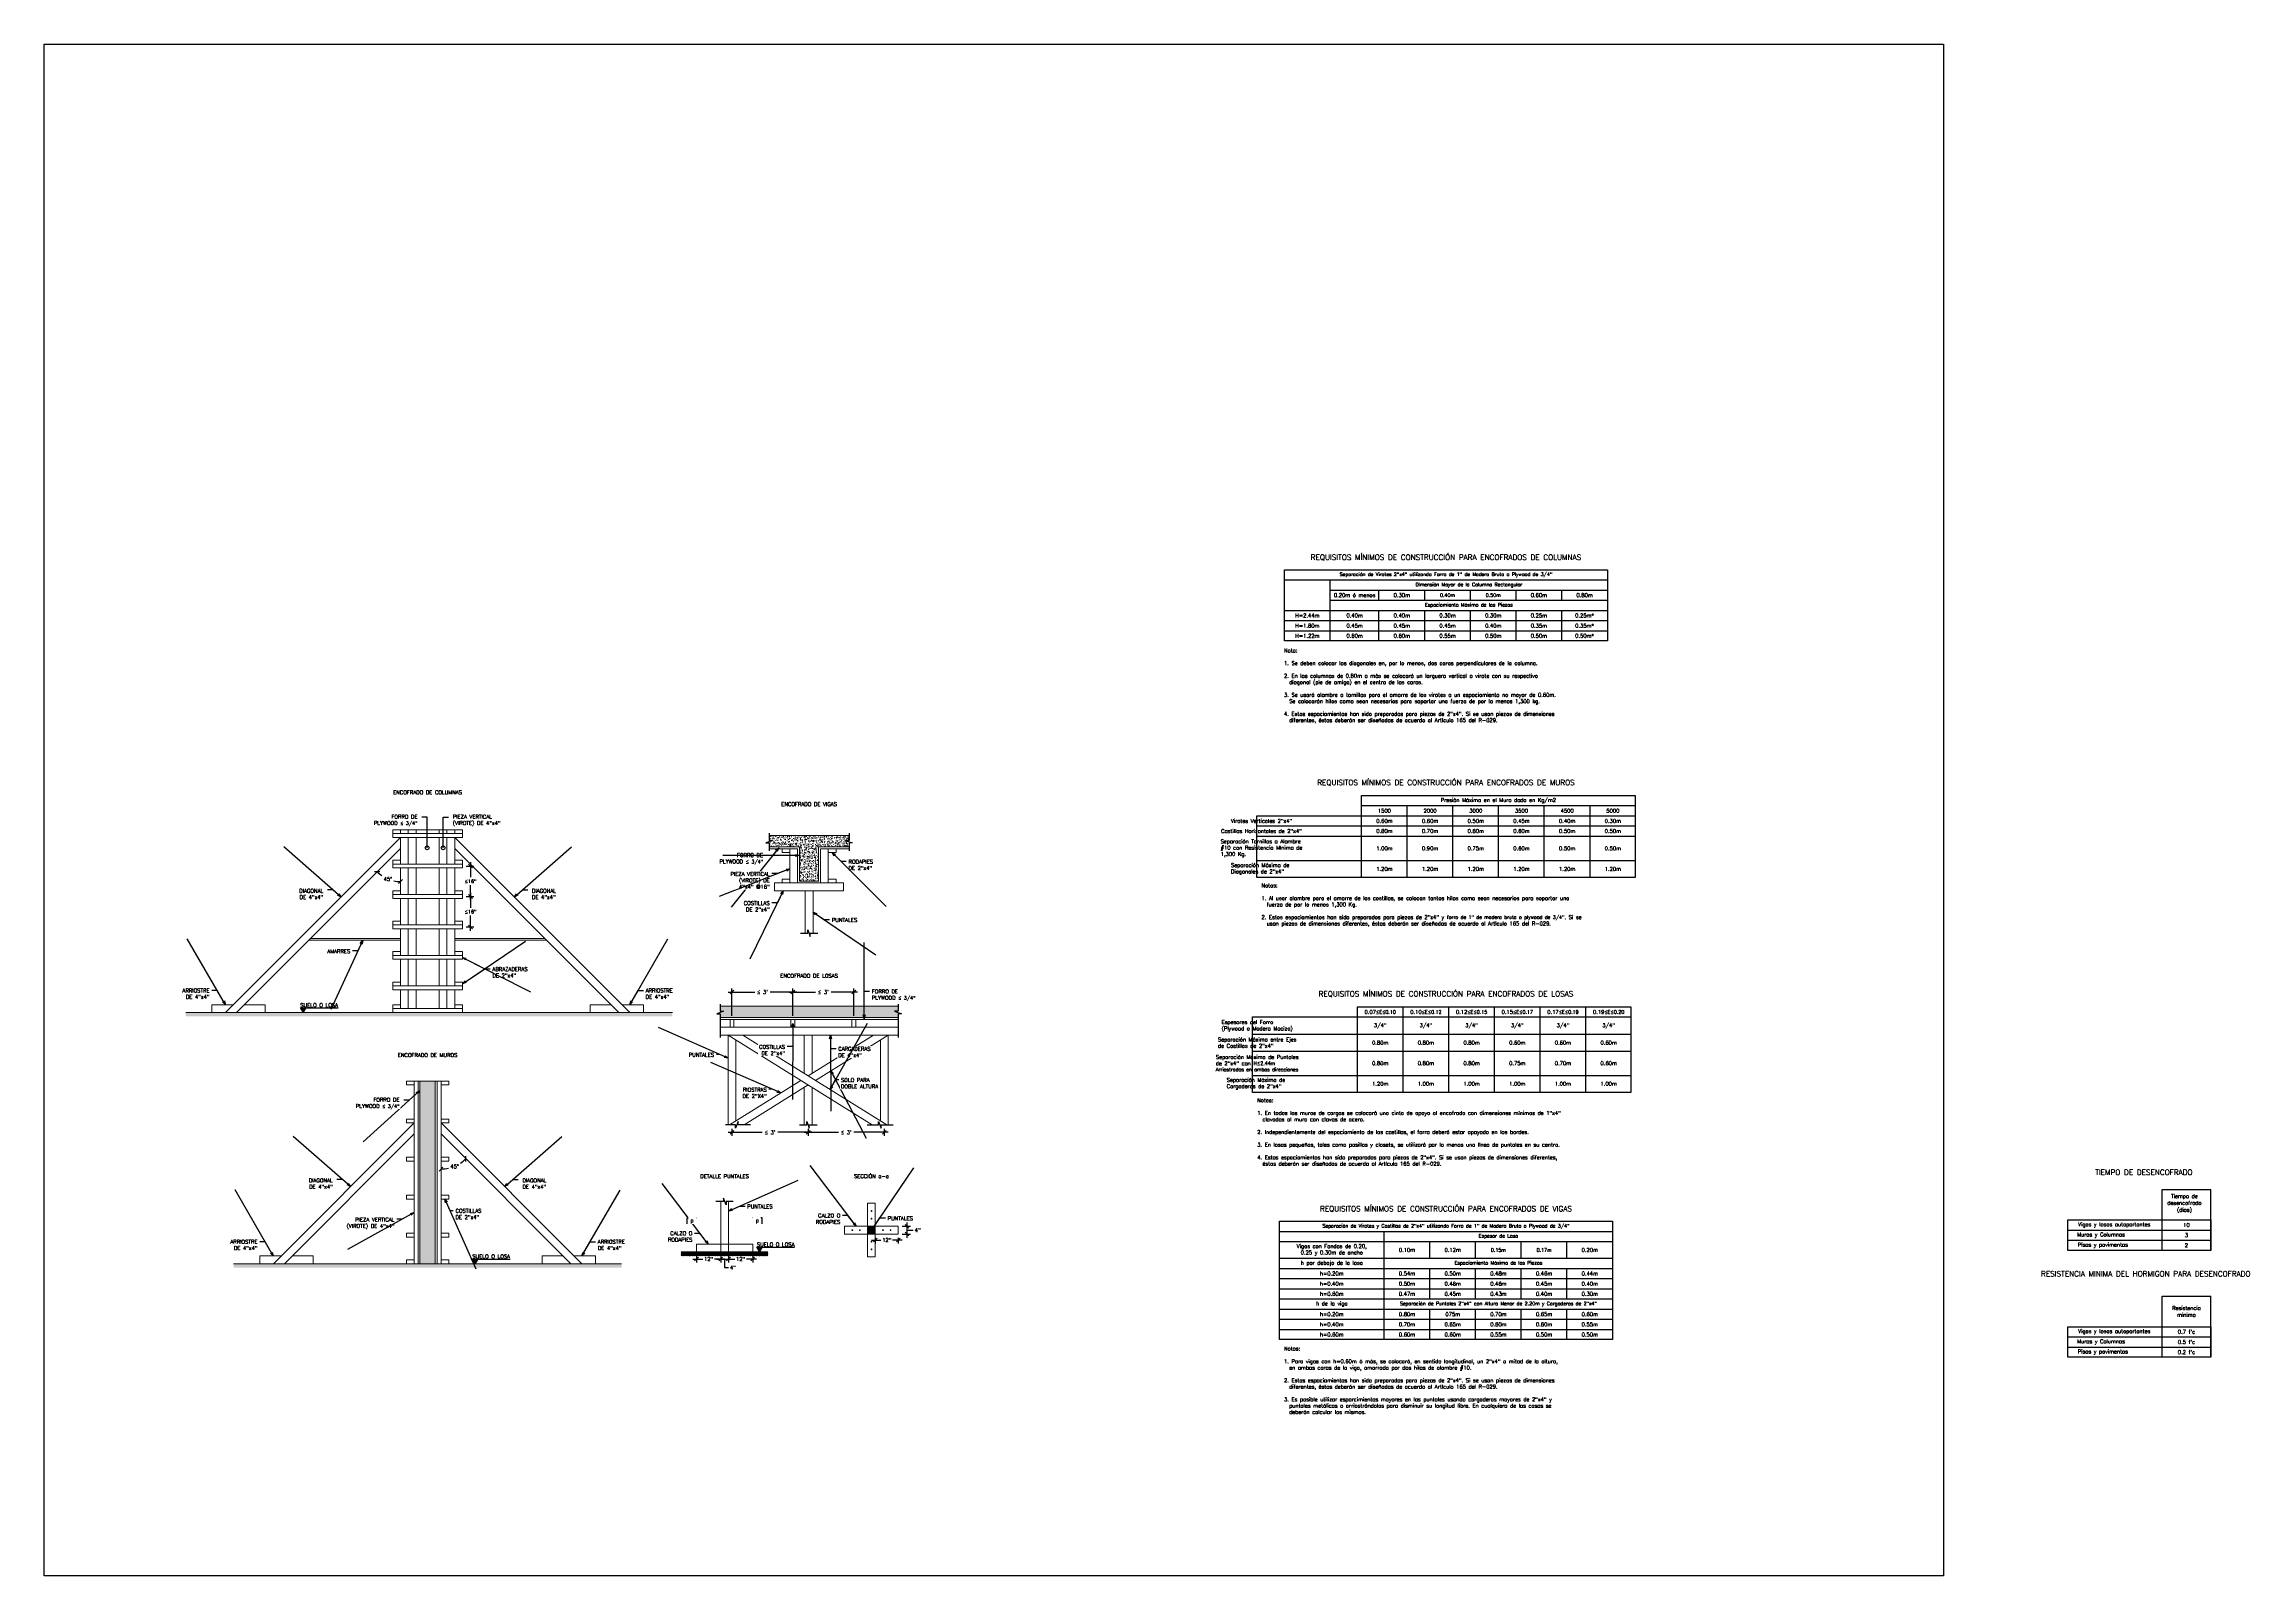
# Model space of a CAD drawing. Header units: metres. Extents: x 0 to 29, y -3 to 17.1.
import ezdxf

# ---------------------------------------------------------------- set-up
doc = ezdxf.new("R2010")
doc.units = ezdxf.units.M
doc.header["$MEASUREMENT"] = 0
doc.header["$PDMODE"] = 3
doc.header["$PDSIZE"] = -7.5
doc.layers.get('0').update_dxf_attribs({"lineweight": 0})
doc.layers.get('Defpoints').update_dxf_attribs({"lineweight": 0})
for name, color, linetype in [('COLUMNA', 7, 'Continuous'), ('DETALLE', 3, 'Continuous'), ('DIMTEXTO', 4, 'Continuous')]:
    doc.layers.add(name, color=color, linetype=linetype)
doc.layers.add('HATCH', color=8, linetype='Continuous', lineweight=0)
doc.styles.add('SIMPLEX', font='romans.shx')
doc.styles.add('SMPLEX', font='simplex.shx')
doc.dimstyles.new('DIM-25', dxfattribs={"dimscale": 0.25, "dimtxt": 0.2, "dimasz": 0.2, "dimexe": 0.18, "dimexo": 0.2, "dimgap": 0.1, "dimtad": 0, "dimtih": 1, "dimtoh": 1, "dimzin": 0, "dimdsep": 46, "dimtxsty": 'SMPLEX', "dimblk": 'OBLIQUE', "dimcen": 0.09, "dimdle": 0.2, "dimclrd": 4, "dimclre": 4, "dimclrt": 4, "dimadec": 0, "dimazin": 0, "dimtfac": 1, "dimtofl": 0, "dimtmove": 0, "dimatfit": 3, "dimldrblk": 'OPEN30', "dimfxl": 1, "dimtolj": 1, "dimtzin": 0, "dimarcsym": 0})

# ---------------------------------------------------------------- blocks, each defined once
blk = doc.blocks.new('_Oblique')
at = {"color": 0, "lineweight": -2}
blk.add_line((-0.5, -0.5), (0.5, 0.5), dxfattribs=at)
blk = doc.blocks.new('*D10')
at = {"layer": 'Defpoints', "color": 0, "transparency": 16777216}
for p in [(5.212, 3.5), (5.212, 2.806), (5.331, 2.359), (5.212, 1.1), (6.917, 1.1)]:
    blk.add_point(p, dxfattribs=at)
at = {"layer": 'DIMTEXTO', "color": 4, "lineweight": -2, "transparency": 16777216}
for start, end in [(270, 282.4358), (303.3685, 315)]:
    blk.add_arc((5.212, 2.806), 0.462, start, end, dxfattribs=at)
at = {"layer": 'DIMTEXTO', "color": 4, "lineweight": -2, "transparency": 16777216, "xscale": 0.05, "yscale": 0.05, "zscale": 0.05}
for p, rotation in [((5.212, 2.343), 180), ((5.539, 2.479), 45)]:
    blk.add_blockref('_Oblique', p, dxfattribs=dict(at, rotation=rotation))
at = {"layer": 'DIMTEXTO', "color": 4, "transparency": 16777216, "insert": (5.389, 2.378), "char_height": 0.05, "attachment_point": 5, "style": 'SMPLEX'}
blk.add_mtext('\\A1;45°', dxfattribs=at)
blk = doc.blocks.new('_Open30')
at = {"layer": 'DIMTEXTO', "color": 0, "lineweight": -2}
for p, q in [((-1, 0.27), (0, 0)), ((0, 0), (-1, -0.27)), ((0, 0), (-1, 0))]:
    blk.add_line(p, q, dxfattribs=at)
blk = doc.blocks.new('*D11')
at = {"layer": 'Defpoints', "color": 0, "transparency": 16777216}
for p in [(4.68, 6.555), (4.68, 6.555), (4.462, 6.178), (4.68, 4.699), (2.525, 4.4)]:
    blk.add_point(p, dxfattribs=at)
at = {"layer": 'DIMTEXTO', "color": 4, "lineweight": -2, "transparency": 16777216}
for start, end in [(225, 235.9085), (258.1792, 270)]:
    blk.add_arc((4.68, 6.555), 0.435, start, end, dxfattribs=at)
at = {"layer": 'DIMTEXTO', "color": 4, "lineweight": -2, "transparency": 16777216, "xscale": 0.05, "yscale": 0.05, "zscale": 0.05}
for p, rotation in [((4.372, 6.247), 135), ((4.68, 6.12), 359.9999999999998)]:
    blk.add_blockref('_Oblique', p, dxfattribs=dict(at, rotation=rotation))
at = {"layer": 'DIMTEXTO', "color": 4, "transparency": 16777216, "insert": (4.513, 6.153), "char_height": 0.05, "attachment_point": 5, "style": 'SMPLEX'}
blk.add_mtext('\\A1;45°', dxfattribs=at)
blk = doc.blocks.new('*D12')
at = {"layer": 'Defpoints', "color": 0, "transparency": 16777216}
for p in [(5.493, 6.324), (5.493, 5.924), (5.599, 5.924)]:
    blk.add_point(p, dxfattribs=at)
at = {"layer": 'DIMTEXTO', "color": 4, "lineweight": -2, "transparency": 16777216}
for p, q in [((5.543, 6.324), (5.644, 6.324)), ((5.599, 6.374), (5.599, 6.176)), ((5.543, 5.924), (5.644, 5.924)), ((5.599, 5.874), (5.599, 6.072))]:
    blk.add_line(p, q, dxfattribs=at)
at = {"layer": 'DIMTEXTO', "color": 4, "lineweight": -2, "transparency": 16777216, "xscale": 0.05, "yscale": 0.05, "zscale": 0.05}
for p, rotation in [((5.599, 6.324), 90), ((5.599, 5.924), 270)]:
    blk.add_blockref('_Oblique', p, dxfattribs=dict(at, rotation=rotation))
at = {"layer": 'DIMTEXTO', "color": 4, "transparency": 16777216, "insert": (5.599, 6.124), "char_height": 0.05, "attachment_point": 5, "style": 'SMPLEX'}
blk.add_mtext('\\A1;{\\H0.91667x;≤16"}', dxfattribs=at)
blk = doc.blocks.new('*D4')
at = {"layer": 'Defpoints', "color": 0, "transparency": 16777216}
for p in [(5.493, 5.924), (5.493, 5.524), (5.599, 5.524)]:
    blk.add_point(p, dxfattribs=at)
at = {"layer": 'DIMTEXTO', "color": 4, "lineweight": -2, "transparency": 16777216}
for p, q in [((5.543, 5.924), (5.644, 5.924)), ((5.599, 5.974), (5.599, 5.776)), ((5.543, 5.524), (5.644, 5.524)), ((5.599, 5.474), (5.599, 5.672))]:
    blk.add_line(p, q, dxfattribs=at)
at = {"layer": 'DIMTEXTO', "color": 4, "lineweight": -2, "transparency": 16777216, "xscale": 0.05, "yscale": 0.05, "zscale": 0.05}
for p, rotation in [((5.599, 5.924), 90), ((5.599, 5.524), 270)]:
    blk.add_blockref('_Oblique', p, dxfattribs=dict(at, rotation=rotation))
at = {"layer": 'DIMTEXTO', "color": 4, "transparency": 16777216, "insert": (5.599, 5.724), "char_height": 0.05, "attachment_point": 5, "style": 'SMPLEX'}
blk.add_mtext('\\A1;{\\H0.91667x;≤16"}', dxfattribs=at)
blk = doc.blocks.new('*D5')
at = {"layer": 'Defpoints', "color": 0, "transparency": 16777216}
for p in [(8.986, 1.256), (9.304, 1.256), (9.304, 1.162)]:
    blk.add_point(p, dxfattribs=at)
at = {"layer": 'DIMTEXTO', "color": 4, "lineweight": -2, "transparency": 16777216}
for p, q in [((8.936, 1.162), (9.068, 1.162)), ((8.986, 1.206), (8.986, 1.117)), ((9.354, 1.162), (9.222, 1.162)), ((9.304, 1.206), (9.304, 1.117))]:
    blk.add_line(p, q, dxfattribs=at)
at = {"layer": 'DIMTEXTO', "color": 4, "lineweight": -2, "transparency": 16777216, "xscale": 0.05, "yscale": 0.05, "zscale": 0.05, "rotation": 180}
blk.add_blockref('_Oblique', (8.986, 1.162), dxfattribs=at)
at = {"layer": 'DIMTEXTO', "color": 4, "lineweight": -2, "transparency": 16777216, "xscale": 0.05, "yscale": 0.05, "zscale": 0.05}
blk.add_blockref('_Oblique', (9.304, 1.162), dxfattribs=at)
at = {"layer": 'DIMTEXTO', "color": 4, "transparency": 16777216, "insert": (9.145, 1.162), "char_height": 0.05, "attachment_point": 5, "style": 'SMPLEX'}
blk.add_mtext('\\A1;12"', dxfattribs=at)
blk = doc.blocks.new('*D6')
at = {"layer": 'Defpoints', "color": 0, "transparency": 16777216}
for p in [(8.566, 1.256), (8.884, 1.256), (8.884, 1.162)]:
    blk.add_point(p, dxfattribs=at)
at = {"layer": 'DIMTEXTO', "color": 4, "lineweight": -2, "transparency": 16777216}
for p, q in [((8.516, 1.162), (8.648, 1.162)), ((8.566, 1.206), (8.566, 1.117)), ((8.934, 1.162), (8.802, 1.162)), ((8.884, 1.206), (8.884, 1.117))]:
    blk.add_line(p, q, dxfattribs=at)
at = {"layer": 'DIMTEXTO', "color": 4, "lineweight": -2, "transparency": 16777216, "xscale": 0.05, "yscale": 0.05, "zscale": 0.05, "rotation": 180}
blk.add_blockref('_Oblique', (8.566, 1.162), dxfattribs=at)
at = {"layer": 'DIMTEXTO', "color": 4, "lineweight": -2, "transparency": 16777216, "xscale": 0.05, "yscale": 0.05, "zscale": 0.05}
blk.add_blockref('_Oblique', (8.884, 1.162), dxfattribs=at)
at = {"layer": 'DIMTEXTO', "color": 4, "transparency": 16777216, "insert": (8.725, 1.162), "char_height": 0.05, "attachment_point": 5, "style": 'SMPLEX'}
blk.add_mtext('\\A1;12"', dxfattribs=at)
blk = doc.blocks.new('*D13')
at = {"layer": 'Defpoints', "color": 0, "transparency": 16777216}
for p in [(8.884, 1.256), (8.986, 1.256), (8.986, 1.162)]:
    blk.add_point(p, dxfattribs=at)
at = {"layer": 'DIMTEXTO', "color": 4, "lineweight": -2, "transparency": 16777216}
for p, q in [((8.834, 1.162), (9.036, 1.162)), ((8.884, 1.206), (8.884, 1.117)), ((8.935, 1.162), (8.935, 1.049)), ((8.986, 1.206), (8.986, 1.117)), ((8.935, 1.049), (8.985, 1.049))]:
    blk.add_line(p, q, dxfattribs=at)
at = {"layer": 'DIMTEXTO', "color": 4, "lineweight": -2, "transparency": 16777216, "xscale": 0.05, "yscale": 0.05, "zscale": 0.05, "rotation": 180}
blk.add_blockref('_Oblique', (8.884, 1.162), dxfattribs=at)
at = {"layer": 'DIMTEXTO', "color": 4, "lineweight": -2, "transparency": 16777216, "xscale": 0.05, "yscale": 0.05, "zscale": 0.05}
blk.add_blockref('_Oblique', (8.986, 1.162), dxfattribs=at)
at = {"layer": 'DIMTEXTO', "color": 4, "transparency": 16777216, "insert": (9.043, 1.049), "char_height": 0.05, "attachment_point": 5, "style": 'SMPLEX'}
blk.add_mtext('\\A1;4"', dxfattribs=at)
blk = doc.blocks.new('*D14')
at = {"layer": 'Defpoints', "color": 0, "transparency": 16777216}
for p in [(10.914, 1.49), (11.216, 1.49), (11.216, 1.411)]:
    blk.add_point(p, dxfattribs=at)
at = {"layer": 'DIMTEXTO', "color": 4, "lineweight": -2, "transparency": 16777216}
for p, q in [((10.864, 1.411), (10.988, 1.411)), ((10.914, 1.44), (10.914, 1.366)), ((11.266, 1.411), (11.142, 1.411)), ((11.216, 1.44), (11.216, 1.366))]:
    blk.add_line(p, q, dxfattribs=at)
at = {"layer": 'DIMTEXTO', "color": 4, "lineweight": -2, "transparency": 16777216, "xscale": 0.05, "yscale": 0.05, "zscale": 0.05, "rotation": 180}
blk.add_blockref('_Oblique', (10.914, 1.411), dxfattribs=at)
at = {"layer": 'DIMTEXTO', "color": 4, "lineweight": -2, "transparency": 16777216, "xscale": 0.05, "yscale": 0.05, "zscale": 0.05}
blk.add_blockref('_Oblique', (11.216, 1.411), dxfattribs=at)
at = {"layer": 'DIMTEXTO', "color": 4, "transparency": 16777216, "insert": (11.065, 1.411), "char_height": 0.05, "attachment_point": 5, "style": 'SMPLEX'}
blk.add_mtext('\\A1;12"', dxfattribs=at)
blk = doc.blocks.new('*D15')
at = {"layer": 'Defpoints', "color": 0, "transparency": 16777216}
for p in [(11.216, 1.592), (11.216, 1.49), (11.33, 1.49)]:
    blk.add_point(p, dxfattribs=at)
at = {"layer": 'DIMTEXTO', "color": 4, "lineweight": -2, "transparency": 16777216}
for p, q in [((11.266, 1.592), (11.375, 1.592)), ((11.266, 1.49), (11.375, 1.49)), ((11.33, 1.642), (11.33, 1.44)), ((11.33, 1.541), (11.362, 1.541)), ((11.362, 1.541), (11.412, 1.541))]:
    blk.add_line(p, q, dxfattribs=at)
at = {"layer": 'DIMTEXTO', "color": 4, "lineweight": -2, "transparency": 16777216, "xscale": 0.05, "yscale": 0.05, "zscale": 0.05}
for p, rotation in [((11.33, 1.592), 90), ((11.33, 1.49), 270)]:
    blk.add_blockref('_Oblique', p, dxfattribs=dict(at, rotation=rotation))
at = {"layer": 'DIMTEXTO', "color": 4, "transparency": 16777216, "insert": (11.471, 1.541), "char_height": 0.05, "attachment_point": 5, "style": 'SMPLEX'}
blk.add_mtext('\\A1;4"', dxfattribs=at)
blk = doc.blocks.new('*D7')
at = {"layer": 'Defpoints', "color": 0, "transparency": 16777216}
for p in [(9.032, 2.923), (10.032, 2.923), (10.032, 2.826)]:
    blk.add_point(p, dxfattribs=at)
at = {"layer": 'DIMTEXTO', "color": 4, "lineweight": -2, "transparency": 16777216}
for p, q in [((8.982, 2.826), (9.43, 2.826)), ((9.032, 2.873), (9.032, 2.781)), ((10.082, 2.826), (9.634, 2.826)), ((10.032, 2.873), (10.032, 2.781))]:
    blk.add_line(p, q, dxfattribs=at)
at = {"layer": 'DIMTEXTO', "color": 4, "lineweight": -2, "transparency": 16777216, "xscale": 0.05, "yscale": 0.05, "zscale": 0.05, "rotation": 180}
blk.add_blockref('_Oblique', (9.032, 2.826), dxfattribs=at)
at = {"layer": 'DIMTEXTO', "color": 4, "lineweight": -2, "transparency": 16777216, "xscale": 0.05, "yscale": 0.05, "zscale": 0.05}
blk.add_blockref('_Oblique', (10.032, 2.826), dxfattribs=at)
at = {"layer": 'DIMTEXTO', "color": 4, "transparency": 16777216, "insert": (9.532, 2.826), "char_height": 0.05, "attachment_point": 5, "style": 'SMPLEX'}
blk.add_mtext("\\A1;{\\H0.91667x;≤} 3'", dxfattribs=at)
blk = doc.blocks.new('*D8')
at = {"layer": 'Defpoints', "color": 0, "transparency": 16777216}
for p in [(10.032, 2.923), (11.032, 2.923), (10.032, 2.826)]:
    blk.add_point(p, dxfattribs=at)
at = {"layer": 'DIMTEXTO', "color": 4, "lineweight": -2, "transparency": 16777216}
for p, q in [((9.982, 2.826), (10.43, 2.826)), ((10.032, 2.873), (10.032, 2.781)), ((11.082, 2.826), (10.634, 2.826)), ((11.032, 2.873), (11.032, 2.781))]:
    blk.add_line(p, q, dxfattribs=at)
at = {"layer": 'DIMTEXTO', "color": 4, "lineweight": -2, "transparency": 16777216, "xscale": 0.05, "yscale": 0.05, "zscale": 0.05, "rotation": 180}
blk.add_blockref('_Oblique', (10.032, 2.826), dxfattribs=at)
at = {"layer": 'DIMTEXTO', "color": 4, "lineweight": -2, "transparency": 16777216, "xscale": 0.05, "yscale": 0.05, "zscale": 0.05}
blk.add_blockref('_Oblique', (11.032, 2.826), dxfattribs=at)
at = {"layer": 'DIMTEXTO', "color": 4, "transparency": 16777216, "insert": (10.532, 2.826), "char_height": 0.05, "attachment_point": 5, "style": 'SMPLEX'}
blk.add_mtext("\\A1;{\\H0.91667x;≤} 3'", dxfattribs=at)
blk = doc.blocks.new('*D16')
at = {"layer": 'Defpoints', "color": 0, "transparency": 16777216}
for p in [(9.832, 4.669), (9.032, 4.308), (9.832, 4.308)]:
    blk.add_point(p, dxfattribs=at)
at = {"layer": 'DIMTEXTO', "color": 4, "lineweight": -2, "transparency": 16777216}
for p, q in [((8.982, 4.669), (9.33, 4.669)), ((9.032, 4.358), (9.032, 4.714)), ((9.882, 4.669), (9.534, 4.669)), ((9.832, 4.358), (9.832, 4.714))]:
    blk.add_line(p, q, dxfattribs=at)
at = {"layer": 'DIMTEXTO', "color": 4, "lineweight": -2, "transparency": 16777216, "xscale": 0.05, "yscale": 0.05, "zscale": 0.05, "rotation": 180}
blk.add_blockref('_Oblique', (9.032, 4.669), dxfattribs=at)
at = {"layer": 'DIMTEXTO', "color": 4, "lineweight": -2, "transparency": 16777216, "xscale": 0.05, "yscale": 0.05, "zscale": 0.05}
blk.add_blockref('_Oblique', (9.832, 4.669), dxfattribs=at)
at = {"layer": 'DIMTEXTO', "color": 4, "transparency": 16777216, "insert": (9.432, 4.669), "char_height": 0.05, "attachment_point": 5, "style": 'SMPLEX'}
blk.add_mtext("\\A1;{\\H0.91667x;≤\\H1.0909x; 3'}", dxfattribs=at)
blk = doc.blocks.new('*D9')
at = {"layer": 'Defpoints', "color": 0, "transparency": 16777216}
for p in [(9.832, 4.669), (9.832, 4.308), (10.632, 4.308)]:
    blk.add_point(p, dxfattribs=at)
at = {"layer": 'DIMTEXTO', "color": 4, "lineweight": -2, "transparency": 16777216}
for p, q in [((9.782, 4.669), (10.13, 4.669)), ((9.832, 4.358), (9.832, 4.714)), ((10.682, 4.669), (10.334, 4.669)), ((10.632, 4.358), (10.632, 4.714))]:
    blk.add_line(p, q, dxfattribs=at)
at = {"layer": 'DIMTEXTO', "color": 4, "lineweight": -2, "transparency": 16777216, "xscale": 0.05, "yscale": 0.05, "zscale": 0.05, "rotation": 180}
blk.add_blockref('_Oblique', (9.832, 4.669), dxfattribs=at)
at = {"layer": 'DIMTEXTO', "color": 4, "lineweight": -2, "transparency": 16777216, "xscale": 0.05, "yscale": 0.05, "zscale": 0.05}
blk.add_blockref('_Oblique', (10.632, 4.669), dxfattribs=at)
at = {"layer": 'DIMTEXTO', "color": 4, "transparency": 16777216, "insert": (10.232, 4.669), "char_height": 0.05, "attachment_point": 5, "style": 'SMPLEX'}
blk.add_mtext("\\A1;{\\H0.91667x;≤\\H1.0909x; 3'}", dxfattribs=at)

msp = doc.modelspace()

# ---------------------------------------------------------------- hatches: boundary and pattern name
at = {"layer": 'HATCH'}
h = msp.add_hatch(dxfattribs=at)
h.set_pattern_fill('AR-CONC', color=256, scale=0.01)
h.set_pattern_definition([(50, (-6.835455, 2.660707), (0.07172602, -0.00627521), [0.0075, -0.0825]), (355, (-6.835455, 2.66071), (-0.01387513, 0.0752192), [0.006, -0.066]), (100.45144, (-6.82948, 2.660184), (0.05785088, 0.068944), [0.00637402, -0.0701142]), (46.1842, (-6.835455, 2.68071), (0.10672413, -0.01655193), [0.01125, -0.12375]), (96.63564, (-6.82656, 2.67933), (0.0934662, 0.09741186), [0.00956103, -0.1051714]), (351.18416, (-6.83545, 2.68071), (0.0934662, 0.09741186), [0.009, -0.099]), (21, (-6.825455, 2.675707), (0.0596907, -0.04026189), [0.0075, -0.0825]), (326, (-6.825455, 2.67571), (0.02433153, 0.072515), [0.006, -0.066]), (71.45144, (-6.82048, 2.67235), (0.08402224, 0.03225312), [0.00637402, -0.0701142]), (37.5, (-6.835455, 2.660707), (0.001215986, 0.033289385), [0, -0.0652, 0, -0.067, 0, -0.06625]), (7.5, (-6.835455, 2.660707), (0.026306954, 0.03944117), [0, -0.0382, 0, -0.0637, 0, -0.02525]), (327.5, (-6.857755, 2.660707), (0.053382244, -0.002255487), [0, -0.025, 0, -0.078, 0, -0.1035]), (317.5, (-6.867755, 2.660707), (0.05831862, 0.0100105), [0, -0.0325, 0, -0.0518, 0, -0.0735])])
h.paths.add_polyline_path([(9.52, 6.727), (9.52, 6.66), (9.566, 6.66), (9.478, 6.628), (9.52, 6.628), (9.52, 6.577), (9.92, 6.577), (9.92, 6.127), (10.17, 6.127), (10.17, 6.577), (10.57, 6.577), (10.57, 6.643), (10.524, 6.66), (10.57, 6.66), (10.57, 6.727)])
h = msp.add_hatch(dxfattribs=at)
h.set_pattern_fill('EARTH', color=256, scale=0.1, angle=45)
h.set_pattern_definition([(45, (-21.333086, 1.27749), (3e-18, 0.03535534), [0.025, -0.025]), (45, (-21.339715, 1.28412), (3e-18, 0.03535534), [0.025, -0.025]), (45, (-21.346344, 1.290748), (3e-18, 0.03535534), [0.025, -0.025]), (135, (-21.346344, 1.295167), (-0.03535534, 7e-18), [0.025, -0.025]), (135, (-21.339715, 1.301796), (-0.03535534, 7e-18), [0.025, -0.025]), (135, (-21.333086, 1.308426), (-0.03535534, 7e-18), [0.025, -0.025])])
h.paths.add_polyline_path([(1.86, 4.4), (8.25, 4.4), (8.25, 4.348), (1.86, 4.348)])
h = msp.add_hatch(dxfattribs=at)
h.set_pattern_fill('AR-CONC', color=256, scale=0.01)
h.set_pattern_definition([(50, (-7.421696, 0.41672), (0.07172602, -0.00627521), [0.0075, -0.0825]), (355, (-7.421696, 0.41672), (-0.01387513, 0.0752192), [0.006, -0.066]), (100.45144, (-7.41572, 0.416194), (0.05785088, 0.068944), [0.00637402, -0.0701142]), (46.1842, (-7.4217, 0.43672), (0.10672413, -0.01655193), [0.01125, -0.12375]), (96.63564, (-7.4128, 0.43534), (0.0934662, 0.09741186), [0.00956103, -0.1051714]), (351.18416, (-7.4217, 0.43672), (0.0934662, 0.09741186), [0.009, -0.099]), (21, (-7.411696, 0.43172), (0.0596907, -0.04026189), [0.0075, -0.0825]), (326, (-7.411696, 0.43172), (0.02433153, 0.072515), [0.006, -0.066]), (71.45144, (-7.40672, 0.42836), (0.08402224, 0.03225312), [0.00637402, -0.0701142]), (37.5, (-7.421696, 0.416717), (0.001215986, 0.033289385), [0, -0.0652, 0, -0.067, 0, -0.06625]), (7.5, (-7.421696, 0.416717), (0.026306954, 0.03944117), [0, -0.0382, 0, -0.0637, 0, -0.02525]), (327.5, (-7.443996, 0.416717), (0.053382244, -0.002255487), [0, -0.025, 0, -0.078, 0, -0.1035]), (317.5, (-7.453996, 0.416717), (0.05831862, 0.0100105), [0, -0.0325, 0, -0.0518, 0, -0.0735])])
h.paths.add_polyline_path([(11.214, 4.333), (11.214, 4.399), (11.168, 4.416), (11.214, 4.416), (11.214, 4.483), (8.875, 4.483), (8.875, 4.416), (8.922, 4.416), (8.833, 4.384), (8.875, 4.384), (8.875, 4.333)])
h = msp.add_hatch(dxfattribs=at)
h.set_pattern_fill('AR-CONC', color=256, scale=0.01)
h.set_pattern_definition([(50, (-5.54219, -0.744714), (0.07172602, -0.0062752), [0.0075, -0.0825]), (355, (-5.54219, -0.744714), (-0.01387513, 0.0752192), [0.006, -0.066]), (100.45144, (-5.53621, -0.74524), (0.0578509, 0.068944), [0.006374, -0.0701142]), (46.1842, (-5.54219, -0.72471), (0.1067241, -0.0165519), [0.01125, -0.12375]), (96.6356, (-5.53329, -0.72609), (0.0934662, 0.0974119), [0.009561, -0.1051714]), (351.1842, (-5.54219, -0.72471), (0.0934662, 0.0974119), [0.009, -0.099]), (21, (-5.53219, -0.729714), (0.0596907, -0.0402619), [0.0075, -0.0825]), (326, (-5.53219, -0.729714), (0.02433153, 0.072515), [0.006, -0.066]), (71.45144, (-5.527214, -0.73307), (0.08402224, 0.0322531), [0.006374, -0.0701142]), (37.5, (-5.542188, -0.744714), (0.001215986, 0.033289385), [0, -0.0652, 0, -0.067, 0, -0.06625]), (7.5, (-5.542188, -0.744714), (0.02630695, 0.03944117), [0, -0.0382, 0, -0.0637, 0, -0.02525]), (327.5, (-5.564488, -0.744714), (0.053382244, -0.00225549), [0, -0.025, 0, -0.078, 0, -0.1035]), (317.5, (-5.57449, -0.744714), (0.05831862, 0.0100105), [0, -0.0325, 0, -0.0518, 0, -0.0735])])
h.paths.add_polyline_path([(4.935, 3.5), (5.135, 3.5), (5.135, 1.1), (4.935, 1.1)])
h = msp.add_hatch(dxfattribs=at)
h.set_pattern_fill('ANSI31', color=256, scale=0.1)
h.set_pattern_definition([(45, (-1.159687, -0.140789), (-0.008838835, 0.008838835), [])])
h.paths.add_polyline_path([(10.813, 1.592), (10.914, 1.592), (10.914, 1.49), (10.813, 1.49)])
h = msp.add_hatch(dxfattribs=at)
h.set_pattern_fill('EARTH', color=256, scale=0.1, angle=45)
h.set_pattern_definition([(45, (-14.826909, -1.86637), (3e-18, 0.03535534), [0.025, -0.025]), (45, (-14.833538, -1.85974), (3e-18, 0.03535534), [0.025, -0.025]), (45, (-14.840167, -1.853111), (3e-18, 0.03535534), [0.025, -0.025]), (135, (-14.840167, -1.848692), (-0.03535534, 7e-18), [0.025, -0.025]), (135, (-14.833538, -1.842063), (-0.03535534, 7e-18), [0.025, -0.025]), (135, (-14.826909, -1.835434), (-0.03535534, 7e-18), [0.025, -0.025])])
h.paths.add_polyline_path([(8.366, 1.256), (9.504, 1.256), (9.504, 1.204), (8.366, 1.204)])
h = msp.add_hatch(dxfattribs=at)
h.set_pattern_fill('EARTH', color=256, scale=0.1, angle=45)
h.set_pattern_definition([(45, (-20.704486, -2.022644), (3e-18, 0.03535534), [0.025, -0.025]), (45, (-20.711115, -2.016015), (3e-18, 0.03535534), [0.025, -0.025]), (45, (-20.717744, -2.009386), (3e-18, 0.03535534), [0.025, -0.025]), (135, (-20.717744, -2.004967), (-0.03535534, 7e-18), [0.025, -0.025]), (135, (-20.711115, -1.998338), (-0.03535534, 7e-18), [0.025, -0.025]), (135, (-20.704486, -1.991709), (-0.03535534, 7e-18), [0.025, -0.025])])
h.paths.add_polyline_path([(2.488, 1.1), (7.583, 1.1), (7.583, 1.047), (2.488, 1.047)])

# ---------------------------------------------------------------- linework, layer by layer
for p, q in [((4.68, 6.75), (4.68, 6.8)), ((4.68, 6.8), (5.391, 6.8)), ((4.68, 6.35), (4.68, 6.699)), ((4.781, 6.75), (4.781, 6.8)), ((4.781, 6.35), (4.781, 6.699)), ((4.883, 6.75), (4.883, 6.8)), ((4.883, 6.35), (4.883, 6.699)), ((5.188, 6.75), (5.188, 6.8)), ((5.188, 6.35), (5.188, 6.699)), ((5.289, 6.75), (5.289, 6.8)), ((5.289, 6.35), (5.289, 6.699)), ((5.391, 6.75), (5.391, 6.8)), ((5.391, 6.35), (5.391, 6.699)), ((9.52, 6.727), (10.57, 6.727)), ((4.68, 5.95), (4.68, 6.299)), ((4.781, 5.95), (4.781, 6.299)), ((4.883, 5.95), (4.883, 6.299)), ((5.188, 5.95), (5.188, 6.299)), ((5.289, 5.95), (5.289, 6.299)), ((5.391, 5.95), (5.391, 6.299)), ((4.68, 5.55), (4.68, 5.899)), ((4.781, 5.55), (4.781, 5.899)), ((4.883, 5.55), (4.883, 5.899)), ((5.188, 5.55), (5.188, 5.899)), ((5.289, 5.55), (5.289, 5.899)), ((5.391, 5.55), (5.391, 5.899)), ((4.68, 5.15), (4.68, 5.499)), ((4.781, 5.15), (4.781, 5.499)), ((4.883, 5.15), (4.883, 5.499)), ((5.188, 5.15), (5.188, 5.499)), ((5.289, 5.15), (5.289, 5.499)), ((5.391, 5.15), (5.391, 5.499)), ((4.68, 4.75), (4.68, 5.099)), ((4.781, 4.75), (4.781, 5.099)), ((4.883, 4.75), (4.883, 5.099)), ((5.188, 4.75), (5.188, 5.099)), ((5.289, 4.75), (5.289, 5.099)), ((5.391, 4.75), (5.391, 5.099)), ((4.68, 4.451), (4.68, 4.699)), ((4.781, 4.451), (4.781, 4.699)), ((4.883, 4.451), (4.883, 4.699)), ((5.188, 4.451), (5.188, 4.699)), ((5.289, 4.451), (5.289, 4.699)), ((5.391, 4.451), (5.391, 4.699)), ((1.86, 4.4), (8.25, 4.4)), ((4.68, 4.4), (5.391, 4.4)), ((8.875, 4.483), (11.214, 4.483)), ((8.366, 1.256), (9.504, 1.256)), ((2.488, 1.1), (7.583, 1.1))]:
    msp.add_line(p, q)
for points in [[(4.68, 6.75), (4.578, 6.75), (4.578, 6.8), (4.68, 6.8)], [(4.578, 6.75), (5.493, 6.75), (5.493, 6.699), (4.578, 6.699)], [(5.493, 6.75), (5.391, 6.75), (5.391, 6.8), (5.493, 6.8)], [(5.391, 6.555), (7.546, 4.4), (7.689, 4.4), (5.391, 6.699)], [(4.68, 6.35), (4.578, 6.35), (4.578, 6.4), (4.68, 6.4)], [(5.493, 6.35), (5.391, 6.35), (5.391, 6.4), (5.493, 6.4)], [(9.793, 6.501), (9.691, 6.501), (9.691, 6.552), (9.793, 6.552)], [(9.894, 6.552), (9.793, 6.552), (9.793, 6.102), (9.894, 6.102)], [(10.195, 6.552), (10.297, 6.552), (10.297, 6.102), (10.195, 6.102)], [(10.297, 6.501), (10.398, 6.501), (10.398, 6.552), (10.297, 6.552)], [(4.578, 6.35), (5.493, 6.35), (5.493, 6.299), (4.578, 6.299)], [(9.591, 6.102), (9.591, 6), (10.498, 6), (10.498, 6.102)], [(9.793, 6.102), (9.691, 6.102), (9.691, 6.152), (9.793, 6.152)], [(10.297, 6.102), (10.398, 6.102), (10.398, 6.152), (10.297, 6.152)], [(4.68, 5.95), (4.578, 5.95), (4.578, 6), (4.68, 6)], [(4.578, 5.95), (5.493, 5.95), (5.493, 5.899), (4.578, 5.899)], [(5.493, 5.95), (5.391, 5.95), (5.391, 6), (5.493, 6)], [(4.68, 5.55), (4.578, 5.55), (4.578, 5.6), (4.68, 5.6)], [(4.578, 5.55), (5.493, 5.55), (5.493, 5.499), (4.578, 5.499)], [(5.493, 5.55), (5.391, 5.55), (5.391, 5.6), (5.493, 5.6)], [(4.68, 5.15), (4.578, 5.15), (4.578, 5.2), (4.68, 5.2)], [(4.578, 5.15), (5.493, 5.15), (5.493, 5.099), (4.578, 5.099)], [(5.493, 5.15), (5.391, 5.15), (5.391, 5.2), (5.493, 5.2)], [(4.68, 4.75), (4.578, 4.75), (4.578, 4.8), (4.68, 4.8)], [(4.578, 4.75), (5.493, 4.75), (5.493, 4.699), (4.578, 4.699)], [(5.493, 4.75), (5.391, 4.75), (5.391, 4.8), (5.493, 4.8)], [(4.68, 4.451), (4.578, 4.451), (4.578, 4.502), (4.68, 4.502)], [(4.578, 4.451), (5.493, 4.451), (5.493, 4.4), (4.578, 4.4)], [(5.493, 4.451), (5.391, 4.451), (5.391, 4.502), (5.493, 4.502)], [(8.875, 4.206), (8.875, 4.104), (11.214, 4.104), (11.214, 4.206)], [(9.058, 4.206), (9.058, 4.308), (9.007, 4.308), (9.007, 4.206)], [(9.858, 4.206), (9.858, 4.308), (9.807, 4.308), (9.807, 4.206)], [(10.658, 4.206), (10.658, 4.308), (10.607, 4.308), (10.607, 4.206)], [(4.758, 3.449), (4.859, 3.449), (4.859, 3.5), (4.758, 3.5)], [(4.859, 3.5), (4.91, 3.5), (4.91, 1.1), (4.859, 1.1)], [(4.91, 3.5), (4.935, 3.5), (4.935, 1.1), (4.91, 1.1)], [(4.935, 3.5), (5.135, 3.5), (5.135, 1.1), (4.935, 1.1)], [(5.135, 3.5), (5.161, 3.5), (5.161, 1.1), (5.135, 1.1)], [(5.212, 3.5), (5.161, 3.5), (5.161, 1.1), (5.212, 1.1)], [(5.313, 3.449), (5.212, 3.449), (5.212, 3.5), (5.313, 3.5)], [(4.758, 2.949), (4.859, 2.949), (4.859, 3), (4.758, 3)], [(5.313, 2.949), (5.212, 2.949), (5.212, 3), (5.313, 3)], [(7.061, 1.1), (5.212, 2.949), (5.212, 2.806), (6.917, 1.1)], [(4.758, 2.449), (4.859, 2.449), (4.859, 2.5), (4.758, 2.5)], [(5.313, 2.449), (5.212, 2.449), (5.212, 2.5), (5.313, 2.5)], [(4.758, 1.949), (4.859, 1.949), (4.859, 2), (4.758, 2)], [(5.313, 1.949), (5.212, 1.949), (5.212, 2), (5.313, 2)], [(10.813, 1.592), (10.914, 1.592), (10.914, 1.894), (10.813, 1.894)], [(4.758, 1.449), (4.859, 1.449), (4.859, 1.5), (4.758, 1.5)], [(5.313, 1.449), (5.212, 1.449), (5.212, 1.5), (5.313, 1.5)], [(10.813, 1.592), (10.813, 1.49), (10.511, 1.49), (10.511, 1.592)], [(10.813, 1.592), (10.914, 1.592), (10.914, 1.49), (10.813, 1.49)], [(10.813, 1.49), (10.914, 1.49), (10.914, 1.189), (10.813, 1.189)], [(10.914, 1.592), (10.914, 1.49), (11.216, 1.49), (11.216, 1.592)], [(8.566, 1.358), (8.566, 1.256), (9.304, 1.256), (9.304, 1.358)], [(8.986, 1.256), (8.986, 1.358), (8.884, 1.358), (8.884, 1.256)], [(4.758, 1.1), (4.859, 1.1), (4.859, 1.151), (4.758, 1.151)], [(5.313, 1.1), (5.212, 1.1), (5.212, 1.151), (5.313, 1.151)]]:
    msp.add_lwpolyline(points, close=True)
for points in [[(10.57, 6.577), (10.17, 6.577), (10.17, 6.127), (9.92, 6.127), (9.92, 6.577), (9.52, 6.577)], [(10.57, 6.552), (10.195, 6.552), (10.195, 6.102), (9.894, 6.102), (9.894, 6.552), (9.52, 6.552)], [(9.994, 5.44), (9.994, 6), (10.096, 6), (10.096, 5.44)], [(6.573, 5.373), (5.391, 5.373), (5.391, 5.348), (6.598, 5.348)], [(2.483, 4.502), (2.203, 4.502), (2.203, 4.4), (2.903, 4.4), (2.903, 4.502), (2.627, 4.502)], [(7.588, 4.502), (7.868, 4.502), (7.868, 4.4), (7.168, 4.4), (7.168, 4.502), (7.444, 4.502)], [(11.214, 4.333), (8.875, 4.333)], [(11.214, 4.308), (8.875, 4.308)], [(8.981, 2.923), (8.981, 4.104), (9.083, 4.104)], [(11.064, 2.923), (9.173, 4.104), (8.981, 4.104), (10.872, 2.923)], [(9.981, 3.599), (9.981, 4.104), (10.083, 4.104), (10.083, 3.599)], [(10.032, 3.568), (10.891, 4.104), (11.083, 4.104), (10.128, 3.508)], [(10.981, 4.104), (11.083, 4.104), (11.083, 2.923)], [(9.083, 4.041), (9.083, 2.974)], [(10.981, 2.974), (10.981, 4.041)], [(9.001, 2.923), (9.936, 3.508)], [(10.032, 3.448), (9.193, 2.923)], [(9.981, 2.923), (9.981, 3.416)], [(10.083, 3.416), (10.083, 2.923)], [(8.986, 1.918), (8.986, 1.358), (8.884, 1.358), (8.884, 1.918)], [(3.112, 1.202), (2.832, 1.202), (2.832, 1.1), (3.532, 1.1), (3.532, 1.202), (3.255, 1.202)], [(6.959, 1.202), (7.239, 1.202), (7.239, 1.1), (6.539, 1.1), (6.539, 1.202), (6.815, 1.202)]]:
    msp.add_lwpolyline(points)
for centre in [(10.863, 1.793), (10.612, 1.541), (10.712, 1.541), (10.863, 1.692), (10.863, 1.39), (10.863, 1.289)]:
    msp.add_circle(centre, 0.005)
at = {"layer": 'DETALLE', "color": 3}
for points in [[(9.52, 6.755), (9.52, 6.66), (9.566, 6.66), (9.478, 6.628), (9.52, 6.628), (9.52, 6.525)], [(10.57, 6.755), (10.57, 6.66), (10.524, 6.66), (10.612, 6.628), (10.57, 6.628), (10.57, 6.525)], [(9.931, 5.44), (10.026, 5.44), (10.026, 5.486), (10.058, 5.398), (10.058, 5.44), (10.161, 5.44)], [(8.875, 4.511), (8.875, 4.416), (8.922, 4.416), (8.833, 4.384), (8.875, 4.384), (8.875, 4.073)], [(11.214, 4.511), (11.214, 4.416), (11.168, 4.416), (11.256, 4.384), (11.214, 4.384), (11.214, 4.072)], [(9.275, 2.923), (9.112, 2.923), (9.112, 2.969), (9.08, 2.881), (9.08, 2.923), (8.949, 2.923)], [(9.918, 2.923), (10.013, 2.923), (10.013, 2.969), (10.045, 2.881), (10.045, 2.923), (10.149, 2.923)], [(10.809, 2.923), (10.958, 2.923), (10.958, 2.969), (10.99, 2.881), (10.99, 2.923), (11.149, 2.923)], [(9.049, 1.918), (8.954, 1.918), (8.954, 1.872), (8.922, 1.96), (8.922, 1.918), (8.819, 1.918)]]:
    msp.add_lwpolyline(points, dxfattribs=at)
at = {"layer": 'DIMTEXTO', "color": 3}
for p, q in [((19.928, 9.815), (19.928, 9.949)), ((17.528, 9.281), (17.528, 9.682)), ((18.128, 9.281), (18.128, 9.682)), ((18.728, 9.281), (18.728, 9.682)), ((19.328, 9.281), (19.328, 9.682)), ((16.288, 9.414), (20.528, 9.414)), ((17.899, 6.173), (17.899, 7.117)), ((18.499, 6.173), (18.499, 7.117)), ((19.099, 6.173), (19.099, 7.117)), ((19.699, 6.173), (19.699, 7.117)), ((20.299, 6.173), (20.299, 7.117)), ((27.811, 1.275), (27.811, 2.076)), ((27.811, 2.076), (28.451, 2.076)), ((28.451, 1.675), (28.451, 2.076)), ((17.596, 0.103), (17.596, 1.525)), ((28.451, 1.275), (28.451, 1.675)), ((18.196, 1.171), (18.196, 1.391)), ((19.996, 1.171), (19.996, 1.391)), ((26.575, 1.408), (28.451, 1.408)), ((18.196, 0.637), (18.196, 1.037)), ((18.796, 0.637), (18.796, 1.037)), ((19.396, 0.637), (19.396, 1.037)), ((19.996, 0.637), (19.996, 1.037)), ((16.22, 0.77), (20.596, 0.77)), ((16.22, 0.637), (20.596, 0.637)), ((16.22, 0.503), (20.596, 0.503)), ((16.22, 0.37), (20.596, 0.37)), ((18.196, 0.103), (18.196, 0.503)), ((18.796, 0.103), (18.796, 0.503)), ((19.396, 0.103), (19.396, 0.503)), ((19.996, 0.103), (19.996, 0.503)), ((16.22, 0.236), (20.596, 0.236)), ((26.575, 0.006), (28.451, 0.006))]:
    msp.add_line(p, q, dxfattribs=at)
msp.add_lwpolyline([(28.451, 1.675), (28.451, 1.275)], dxfattribs=at)

# ---------------------------------------------------------------- texts
at = {"color": 4, "style": 'SIMPLEX', "bg_fill": 3, "box_fill_scale": 1.25, "bg_fill_color": 256, "bg_fill_true_color": 13158600, "bg_fill_transparency": 0}
for s, insert, char_height, attachment_point in [('\\A1;\\pxqc;REQUISITOS MÍNIMOS DE CONSTRUCCIÓN PARA ENCOFRADOS DE COLUMNAS', (18.408, 10.376), 0.07, 5), ('\\A1;\\pxqc;0.30m', (17.828, 9.882), 0.05, 5), ('\\A1;\\pxqc;0.40m', (17.208, 9.615), 0.05, 5), ('\\A1;\\pxqc;0.30m', (18.428, 9.615), 0.05, 5), ('\\A1;\\pxqc;0.30m', (19.028, 9.615), 0.05, 5), ('\\A1;\\pxqc;0.25m', (19.628, 9.615), 0.05, 5), ('\\A1;ENCOFRADO DE COLUMNAS', (5.035, 7.292), 0.05, 5), ('\\A1;\\pxqc;REQUISITOS MÍNIMOS DE CONSTRUCCIÓN PARA ENCOFRADOS DE MUROS', (18.408, 7.417), 0.07, 5), ('\\A1;ENCOFRADO DE VIGAS', (10.045, 7.137), 0.05, 5), ('\\A1;\\pxqc;1500', (17.599, 7.05), 0.05, 5), ('\\A1;\\pxqc;2000', (18.199, 7.05), 0.05, 5), ('\\A1;\\pxqc;3000', (18.799, 7.05), 0.05, 5), ('\\A1;\\pxqc;3500', (19.399, 7.05), 0.05, 5), ('\\A1;\\pxqc;4500', (19.999, 7.05), 0.05, 5), ('\\A1;\\pxqc;5000', (20.599, 7.05), 0.05, 5), ('\\A1;\\pxql;Virotes Verticales 2"x4"', (15.985, 6.916), 0.05, 5), ('\\A1;PUNTALES', (10.344, 5.64), 0.05, 1), ('\\A1;ENCOFRADO DE LOSAS', (10.045, 4.883), 0.05, 5), ('\\A1;\\pxqc;REQUISITOS MÍNIMOS DE CONSTRUCCIÓN PARA ENCOFRADOS DE LOSAS', (18.408, 4.641), 0.07, 5), ('\\A1;\\pxqc;0.07{\\H0.91667x;≤E≤0.10}', (17.544, 4.407), 0.05, 5), ('\\A1;\\pxqc;0.10{\\H0.91667x;≤E≤0.12}', (18.144, 4.407), 0.05, 5), ('\\A1;\\pxqc;0.12{\\H0.91667x;≤E≤0.15}', (18.744, 4.407), 0.05, 5), ('\\A1;\\pxqc;0.15{\\H0.91667x;≤E≤0.17}', (19.344, 4.407), 0.05, 5), ('\\A1;\\pxqc;0.17{\\H0.91667x;≤E≤0.19}', (19.944, 4.407), 0.05, 5), ('\\A1;\\pxqc;0.19{\\H0.91667x;≤E≤0.20}', (20.544, 4.407), 0.05, 5), ('\\A1;\\pxql;Espesores del Forro\\P(Plywood o Madera Maciza)', (15.929, 4.224), 0.05, 5), ('\\A1;ENCOFRADO DE MUROS', (5.035, 3.841), 0.05, 5), ('\\A1;PUNTALES', (8.797, 3.869), 0.05, 3), ('\\A1;\\pxqc;TIEMPO DE DESENCOFRADO', (27.572, 2.301), 0.07, 5), ('\\A1;DETALLE PUNTALES', (8.935, 2.249), 0.05, 5), ('\\A1;SECCIÓN a-a', (10.863, 2.249), 0.05, 5), ('\\A1;PUNTALES', (9.233, 1.877), 0.05, 1), ('\\A1;\\pxqc;REQUISITOS MÍNIMOS DE CONSTRUCCIÓN PARA ENCOFRADOS DE VIGAS', (18.408, 1.819), 0.07, 5), ('\\A1;\\pxqr;PIEZA VERTICAL\\P(VIROTE) DE 4"x4"', (4.599, 1.704), 0.05, 3), ('\\A1;\\pxqc;{\\H0.91667x;Espesor de Losa}', (19.096, 1.458), 0.05, 5), ('\\A1;\\pxqc;10', (28.131, 1.608), 0.05, 5), ('\\A1;\\pxqc;0.10m', (17.896, 1.281), 0.05, 5), ('\\A1;\\pxqc;0.12m', (18.496, 1.281), 0.05, 5), ('\\A1;\\pxqc;{\\H0.91667x;0.17m}', (19.696, 1.281), 0.05, 5), ('\\A1;\\pxqc;0.20m', (20.296, 1.281), 0.05, 5), ('\\A1;\\pxqc;RESISTENCIA MINIMA DEL HORMIGON PARA DESENCOFRADO', (27.597, 0.968), 0.07, 5), ("\\A1;\\pxqc;0.7 f'c", (28.131, 0.206), 0.05, 5)]:
    msp.add_mtext(s, dxfattribs=dict(at, insert=insert, char_height=char_height, attachment_point=attachment_point))
at = {"layer": 'DIMTEXTO', "char_height": 0.05, "attachment_point": 5, "style": 'SIMPLEX', "bg_fill": 3, "box_fill_scale": 1.25, "bg_fill_color": 256, "bg_fill_true_color": 13158600, "bg_fill_transparency": 0}
for s, insert in [('\\A1;\\pxa0.66667,sm1.0792;0.20m ó menos', (17.208, 9.882)), ('\\A1;\\pxa0.66667,sm1.0792;Resistencia\\Pminima', (28.131, 0.473))]:
    msp.add_mtext(s, dxfattribs=dict(at, insert=insert))

# ---------------------------------------------------------------- dimensions: what is measured, and where the dimension line sits
at = {"layer": 'DIMTEXTO'}
for base, p1, p2, angle, text, picture, middle in [((5.599, 5.924), (5.493, 6.324), (5.493, 5.924), 90, '{\\H0.91667x;≤16"}', '*D12', (5.599, 6.124)), ((5.599, 5.524), (5.493, 5.924), (5.493, 5.524), 90, '{\\H0.91667x;≤16"}', '*D4', (5.599, 5.724)), ((10.032, 2.826), (11.032, 2.923), (10.032, 2.923), 180, "{\\H0.91667x;≤} 3'", '*D8', (10.532, 2.826))]:
    dim = msp.add_linear_dim(base=base, p1=p1, p2=p2, angle=angle, text=text, dimstyle='DIM-25', dxfattribs=at)
    dim.commit()
    dim.dimension.update_dxf_attribs({"geometry": picture, "text_midpoint": middle})
for base, p1, p2, text, picture, middle in [((10.032, 2.826), (9.032, 2.923), (10.032, 2.923), "{\\H0.91667x;≤} 3'", '*D7', (9.532, 2.826)), ((11.216, 1.411), (10.914, 1.49), (11.216, 1.49), '12"', '*D14', (11.065, 1.411))]:
    dim = msp.add_linear_dim(base=base, p1=p1, p2=p2, text=text, dimstyle='DIM-25', dxfattribs=at)
    dim.commit()
    dim.dimension.update_dxf_attribs({"geometry": picture, "text_midpoint": middle})
dim = msp.add_linear_dim(base=(8.986, 1.162), p1=(8.884, 1.256), p2=(8.986, 1.256), text='4"', dimstyle='DIM-25', override={"dimtmove": 1}, dxfattribs=at)
dim.commit()
dim.dimension.update_dxf_attribs({"geometry": '*D13', "text_midpoint": (9.01, 1.049), "dimtype": 160})

# ---------------------------------------------------------------- leaders
for points in [[(9.647, 6.564), (9.566, 6.463), (9.494, 6.463)], [(9.831, 4.257), (9.83, 3.953), (9.758, 3.953)], [(10.326, 4.104), (10.327, 3.927), (10.398, 3.927)], [(10.332, 3.635), (10.393, 3.518), (10.434, 3.518)], [(4.929, 3.373), (4.792, 3.249), (4.721, 3.249)], [(4.023, 2.113), (3.916, 2.207), (3.845, 2.207)], [(6.048, 2.113), (6.155, 2.207), (6.226, 2.207)]]:
    msp.add_leader(points, dimstyle='DIM-25', override={"dimgap": 0.1, "dimtad": 0, "dimldrblk": 'Open30'}, dxfattribs=at)

# ---------------------------------------------------------------- next in the draw order: linework, layer by layer
msp.add_lwpolyline([(3.01, 1.1), (4.859, 2.949), (4.859, 2.806), (3.154, 1.1)], close=True)
at = {"layer": 'DIMTEXTO', "color": 3}
for p, q in [((16.888, 9.281), (16.888, 10.082)), ((17.528, 9.815), (17.528, 9.949)), ((16.288, 9.682), (20.528, 9.682)), ((16.288, 9.548), (20.528, 9.548)), ((17.299, 6.173), (17.299, 7.25)), ((17.244, 3.351), (17.244, 4.474)), ((17.844, 3.351), (17.844, 4.474)), ((18.444, 3.351), (18.444, 4.474)), ((19.044, 3.351), (19.044, 4.474)), ((19.644, 3.351), (19.644, 4.474)), ((20.244, 3.351), (20.244, 4.474)), ((26.575, 1.675), (28.451, 1.675)), ((26.575, 1.542), (28.451, 1.542)), ((18.796, 1.171), (18.796, 1.391)), ((19.396, 1.171), (19.396, 1.391)), ((27.811, -0.128), (27.811, 0.673)), ((27.811, 0.673), (28.451, 0.673)), ((28.451, 0.273), (28.451, 0.673)), ((26.575, 0.273), (28.451, 0.273)), ((26.575, 0.139), (28.451, 0.139)), ((28.451, -0.128), (28.451, 0.273))]:
    msp.add_line(p, q, dxfattribs=at)
for points in [[(15.923, 6.983), (20.893, 6.983)], [(17.299, 7.117), (20.893, 7.117)], [(15.868, 4.341), (20.837, 4.341)], [(28.451, 0.273), (28.451, -0.128)]]:
    msp.add_lwpolyline(points, dxfattribs=at)
at = {"layer": 'DIMTEXTO', "color": 6}
msp.add_lwpolyline([(9.427, 1.624), (9.427, 1.704), (9.307, 1.704)], dxfattribs=at)
at = {"layer": 'DIMTEXTO', "color": 3}
msp.add_lwpolyline([(16.22, 1.658), (20.596, 1.658), (20.596, 0.103), (16.22, 0.103)], close=True, dxfattribs=at)

# ---------------------------------------------------------------- next in the draw order: texts
at = {"color": 4, "char_height": 0.05, "style": 'SIMPLEX', "bg_fill": 3, "box_fill_scale": 1.25, "bg_fill_color": 256, "bg_fill_true_color": 13158600, "bg_fill_transparency": 0}
for s, insert, attachment_point in [('\\A1;\\pxqc;{\\H0.91667x;DImensión Mayor de la Columna Rectangular}', (18.708, 10.015), 5), ('\\A1;\\pxqr;FORRO DE \\P\\pa0.66667,sm1.0792,q*;PLYWOOD {\\A0;\\H0.91667x;≤ 3/4"}', (4.903, 6.997), 3), ('\\A1;\\pxql;PIEZA VERTICAL\\P(VIROTE) DE 4"x4"', (5.366, 6.997), 1), ('\\A1;\\pxql;Costillas Horizontales de 2"x4"', (15.985, 6.783), 5), ('\\A1;RODAPIES\\PDE 2"x4"', (10.562, 6.406), 1), ('\\A1;DIAGONAL \\PDE 4"x4"', (6.406, 6.023), 1), ('\\A1;COSTILLAS\\PDE 2"x4"', (9.527, 5.861), 3), ('\\A1;ABRAZADERAS\\PDE 2"x4"', (5.887, 4.995), 1), ('\\A1;ARRIOSTRE\\PDE 4"x4"', (2.172, 4.714), 3), ('\\A1;ARRIOSTRE\\PDE 4"x4"', (7.898, 4.714), 1), ('\\A1;\\pxql;FORRO DE \\P\\pa0.66667,sm1.0792;PLYWOOD {\\A0;\\H0.91667x;≤ 3/4"}', (10.869, 4.702), 1), ('\\A1;\\pxql;Separación Máxima entre Ejes\\Pde Costillas de 2"x4"', (15.929, 4.004), 5), ('\\A1;COSTILLAS\\PDE 2"x4"', (9.729, 3.973), 3), ('\\A1;CARGADERAS\\PDE 4"x4"', (10.427, 3.947), 1), ('\\A1;SOLO PARA\\PDOBLE ALTURA', (10.463, 3.538), 1), ('\\A1;\\pxqr;FORRO DE \\P\\pa0.66667,sm1.0792,q*;PLYWOOD {\\A0;\\H0.91667x;≤ 3/4"}', (4.666, 3.279), 3), ('\\A1;RIOSTRAS\\PDE 2"X4"', (9.488, 3.411), 3), ('\\A1;DIAGONAL \\PDE 4"x4"', (6.28, 2.22), 1), ('\\A1;COSTILLAS\\PDE 2"x4"', (5.402, 1.82), 1), ('\\A1;CALZO O \\PRODAPIES', (10.455, 1.757), 3), ('\\A1;CALZO O \\PRODAPIES', (8.512, 1.524), 3), ('\\A1;PUNTALES', (11.076, 1.721), 1), ('\\A1;ARRIOSTRE\\PDE 4"x4"', (2.801, 1.414), 3), ('\\A1;ARRIOSTRE\\PDE 4"x4"', (7.27, 1.414), 1)]:
    msp.add_mtext(s, dxfattribs=dict(at, insert=insert, attachment_point=attachment_point))
at = {"layer": 'DIMTEXTO', "color": 4, "char_height": 0.05, "attachment_point": 1, "style": 'SMPLEX', "bg_fill": 3, "box_fill_scale": 1.5, "bg_fill_color": 256, "bg_fill_transparency": 0}
for insert in [(3.364, 4.521), (5.623, 1.221), (9.359, 1.377)]:
    msp.add_mtext('\\A1;\\pxql;{\\LSUELO O LOSA }', dxfattribs=dict(at, insert=insert))

# ---------------------------------------------------------------- next in the draw order: dimensions: what is measured, and where the dimension line sits
at = {"layer": 'DIMTEXTO'}
dim = msp.add_linear_dim(base=(9.832, 4.669), p1=(9.032, 4.308), p2=(9.832, 4.308), text="{\\H0.91667x;≤\\H1.0909x; 3'}", dimstyle='DIM-25', dxfattribs=at)
dim.commit()
dim.dimension.update_dxf_attribs({"geometry": '*D16', "text_midpoint": (9.432, 4.669)})
dim = msp.add_linear_dim(base=(9.832, 4.669), p1=(10.632, 4.308), p2=(9.832, 4.308), angle=180, text="{\\H0.91667x;≤\\H1.0909x; 3'}", dimstyle='DIM-25', dxfattribs=at)
dim.commit()
dim.dimension.update_dxf_attribs({"geometry": '*D9', "text_midpoint": (10.232, 4.669)})

# ---------------------------------------------------------------- next in the draw order: leaders
for points in [[(10.096, 5.72), (10.243, 5.62), (10.314, 5.62)], [(8.981, 3.801), (8.872, 3.849), (8.827, 3.849)], [(4.859, 1.773), (4.7, 1.685), (4.629, 1.685)], [(8.986, 1.792), (9.132, 1.857), (9.204, 1.857)]]:
    msp.add_leader(points, dimstyle='DIM-25', override={"dimgap": 0.1, "dimtad": 0, "dimldrblk": 'Open30'}, dxfattribs=at)

# ---------------------------------------------------------------- next in the draw order: hatches: boundary and pattern name
h = msp.add_hatch(color=256, dxfattribs=at)
h.dxf.hatch_style = 1
h.paths.add_polyline_path([(3.399, 4.4), (3.364, 4.461), (3.434, 4.461)])
h = msp.add_hatch(color=256, dxfattribs=at)
h.dxf.hatch_style = 1
h.paths.add_polyline_path([(5.658, 1.1), (5.623, 1.161), (5.693, 1.161)])
h = msp.add_hatch(color=256, dxfattribs=at)
h.dxf.hatch_style = 1
h.paths.add_polyline_path([(9.394, 1.256), (9.359, 1.317), (9.428, 1.317)])

# ---------------------------------------------------------------- next in the draw order: linework, layer by layer
msp.add_lwpolyline([(4.68, 6.555), (2.525, 4.4), (2.381, 4.4), (4.68, 6.699)], close=True)
for centre in [(11.015, 1.541), (11.115, 1.541)]:
    msp.add_circle(centre, 0.005)
at = {"layer": 'DIMTEXTO', "color": 3}
for p, q in [((18.128, 9.815), (18.128, 9.949)), ((18.728, 9.815), (18.728, 9.949)), ((19.328, 9.815), (19.328, 9.949)), ((15.868, 4.114), (20.837, 4.114))]:
    msp.add_line(p, q, dxfattribs=at)
at = {"layer": 'DIMTEXTO'}
for points in [[(3.399, 4.4), (3.364, 4.461), (3.434, 4.461)], [(5.658, 1.1), (5.623, 1.161), (5.693, 1.161)], [(9.394, 1.256), (9.359, 1.317), (9.428, 1.317)]]:
    msp.add_lwpolyline(points, close=True, dxfattribs=at)
at = {"layer": 'DIMTEXTO', "color": 6}
msp.add_lwpolyline([(8.443, 1.624), (8.443, 1.704), (8.563, 1.704)], dxfattribs=at)

# ---------------------------------------------------------------- next in the draw order: texts
at = {"color": 4, "char_height": 0.05, "style": 'SIMPLEX', "bg_fill": 3, "box_fill_scale": 1.25, "bg_fill_color": 256, "bg_fill_true_color": 13158600, "bg_fill_transparency": 0}
for s, insert, attachment_point in [('\\A1;\\pxqc;{\\H0.91667x;Separación de Virotes 2"x4" utilizando Forro de 1" de Madera Bruta o Plywood de 3/4"}', (18.408, 10.149), 5), ('\\A1;\\pxqc;{\\H0.91667x;0.50m}', (19.028, 9.882), 5), ('\\A1;\\pxqc;0.60m', (19.628, 9.882), 5), ('\\A1;H=2.44m', (16.588, 9.615), 5), ('\\A1;\\pxqc;0.40m', (17.828, 9.615), 5), ('\\A1;\\pxqc;0.25m*', (20.228, 9.615), 5), ('\\A1;\\pxqc;0.45m', (17.208, 9.481), 5), ('\\A1;\\pxqc;0.40m', (19.028, 9.481), 5), ('\\A1;\\pxqc;0.35m', (19.628, 9.481), 5), ('\\A1;Nota:\\P\\P1. Se deben colocar los diagonales en, por lo menos, dos caras perpendiculares de la columna.\\P\\P2. En las columnas de 0.80m o más se colocará un larguero vertical o virote con su respectivo \\P  diagonal (pie de amigo) en el centro de las caras.\\P\\P3. Se usará alambre o tornillos para el amarre de los virotes a un espaciamiento no mayor de 0.60m.\\P  Se colocarán hilos como sean necesarios para soportar una fuerza de por lo menos 1,300 kg.\\P\\P4. Estos espaciamientos han sido preparados para piezas de 2"x4". Si se usan piezas de dimensiones\\P  diferentes, éstas deberán ser diseñadas de acuerdo al Artículo 165 del R-029.', (16.281, 9.181), 1), ('\\A1;\\pxql;Separación Tornillos o Alambre\\P#10 con Resistencia Mínima de\\P1,300 Kg.', (15.985, 6.556), 5), ('\\A1;\\pxql;Separación Máxima de Puntales\\Pde 2"x4" con H{\\H0.91667x;≤2.44m\\PArriostrados en ambas direcciones}', (15.929, 3.734), 5), ('\\A1;DIAGONAL \\PDE 4"x4"', (3.79, 2.22), 3), ('\\A1;\\pxqc;{\\H0.91667x;Separación de Virotes y Costillas de 2"x4" utilizando Forro de 1" de Madera Bruta o Plywood de 3/4"}', (18.408, 1.591), 5), ('\\A1;Vigas y losas autoportantes', (27.183, 1.608), 5), ('\\A1;\\pxqc;3', (28.131, 1.475), 5), ('\\A1;\\pxqc;Vigas con Fondos de 0.20, \\P0.25 y 0.30m de ancho', (16.908, 1.281), 5), ('\\A1;\\pxqc;0.54m', (17.896, 0.971), 5), ('\\A1;\\pxqc;0.50m', (18.496, 0.971), 5), ('\\A1;\\pxqc;0.48m', (19.096, 0.971), 5), ('\\A1;\\pxqc;0.46m', (19.696, 0.971), 5), ('\\A1;\\pxqc;0.44m', (20.296, 0.971), 5), ('\\A1;\\pxqc;{\\H0.91667x;Separación de Puntales 2"x4" con Altura Menor de 2.20m y Cargaderas de 2"x4"}', (19.096, 0.57), 5), ('\\A1;Notas:\\P\\P1. Para vigas con h=0.60m ó más, se colocará, en sentido longitudinal, un 2"x4" a mitad de la altura, \\P  en ambas caras de la viga, amarrada por dos hilos de alambre #10.\\P\\P2. Estos espaciamientos han sido preparados para piezas de 2"x4". Si se usan piezas de dimensiones\\P  diferentes, éstas deberán ser diseñadas de acuerdo al Artículo 165 del R-029.\\P\\P3. Es posible utilizar esparcimientos mayores en los puntales usando cargaderas mayores de 2"x4" y \\P  puntales metálicos o arriostrándolos para disminuir su longitud libre. En cualquiera de los casos se \\P  deberán calcular los mismos.', (16.281, 0.01), 1), ('\\A1;Vigas y losas autoportantes', (27.183, 0.206), 5), ("\\A1;\\pxqc;0.5 f'c", (28.131, 0.072), 5)]:
    msp.add_mtext(s, dxfattribs=dict(at, insert=insert, attachment_point=attachment_point))
at = {"color": 4, "insert": (9.384, 1.695), "char_height": 0.05, "attachment_point": 3, "style": 'SIMPLEX', "bg_fill": 2}
msp.add_mtext('\\A1;p', dxfattribs=at)

# ---------------------------------------------------------------- next in the draw order: dimensions: what is measured, and where the dimension line sits
at = {"layer": 'DIMTEXTO'}
dim = msp.add_angular_dim_2l(base=(5.331, 2.359), line1=((5.212, 2.806), (6.917, 1.1)), line2=((5.212, 1.1), (5.212, 3.5)), dimstyle='DIM-25', dxfattribs=at)
dim.commit()
dim.dimension.update_dxf_attribs({"geometry": '*D10', "text_midpoint": (5.389, 2.378)})
dim = msp.add_linear_dim(base=(11.33, 1.49), p1=(11.216, 1.592), p2=(11.216, 1.49), angle=90, text='4"', dimstyle='DIM-25', override={"dimtmove": 1}, dxfattribs=at)
dim.commit()
dim.dimension.update_dxf_attribs({"geometry": '*D15', "text_midpoint": (11.437, 1.541), "dimtype": 160})
for base, p1, p2, picture, middle in [((8.884, 1.162), (8.566, 1.256), (8.884, 1.256), '*D6', (8.725, 1.162)), ((9.304, 1.162), (8.986, 1.256), (9.304, 1.256), '*D5', (9.145, 1.162))]:
    dim = msp.add_linear_dim(base=base, p1=p1, p2=p2, text='12"', dimstyle='DIM-25', dxfattribs=at)
    dim.commit()
    dim.dimension.update_dxf_attribs({"geometry": picture, "text_midpoint": middle})

# ---------------------------------------------------------------- next in the draw order: leaders
for points, override in [([(5.029, 6.562), (5.029, 6.968), (4.958, 6.968)], {"dimgap": 0.1, "dimtad": 0, "dimldrblk": 'DotBlank'}), ([(5.24, 6.562), (5.24, 6.968), (5.311, 6.968)], {"dimgap": 0.1, "dimtad": 0, "dimldrblk": 'DotBlank'}), ([(10.348, 6.5), (10.462, 6.386), (10.533, 6.386)], {"dimgap": 0.1, "dimtad": 0, "dimldrblk": 'Open30'}), ([(6.173, 5.917), (6.28, 6.011), (6.351, 6.011)], {"dimgap": 0.1, "dimtad": 0, "dimldrblk": 'Open30'}), ([(9.706, 6), (9.628, 5.841), (9.556, 5.841)], {"dimgap": 0.1, "dimtad": 0, "dimldrblk": 'Open30'}), ([(5.493, 4.775), (5.786, 4.975), (5.858, 4.975)], {"dimgap": 0.1, "dimtad": 0, "dimldrblk": 'Open30'}), ([(10.768, 4.319), (10.768, 4.679), (10.84, 4.679)], {"dimgap": 0.1, "dimtad": 0, "dimldrblk": 'Open30'}), ([(5.493, 5.124), (5.786, 4.975), (5.858, 4.975)], {"dimgap": 0.1, "dimtad": 0, "dimldrblk": 'Open30'}), ([(2.38, 4.502), (2.273, 4.687), (2.202, 4.687)], {"dimgap": 0.1, "dimtad": 0, "dimldrblk": 'Open30'}), ([(7.691, 4.502), (7.798, 4.687), (7.869, 4.687)], {"dimgap": 0.1, "dimtad": 0, "dimldrblk": 'Open30'}), ([(10.32, 3.388), (10.393, 3.518), (10.434, 3.518)], {"dimgap": 0.1, "dimtad": 0, "dimldrblk": 'Open30'}), ([(9.673, 3.343), (9.563, 3.391), (9.518, 3.391)], {"dimgap": 0.1, "dimtad": 0, "dimldrblk": 'Open30'}), ([(5.262, 1.949), (5.328, 1.8), (5.372, 1.8)], {"dimgap": 0.1, "dimtad": 0, "dimldrblk": 'Open30'}), ([(8.72, 1.358), (8.613, 1.499), (8.542, 1.499)], {"dimgap": 0.1, "dimtad": 0, "dimldrblk": 'Open30'}), ([(10.662, 1.592), (10.555, 1.733), (10.484, 1.733)], {"dimgap": 0.1, "dimtad": 0, "dimldrblk": 'Open30'}), ([(10.86, 1.531), (10.975, 1.701), (11.047, 1.701)], {"dimgap": 0.1, "dimtad": 0, "dimldrblk": 'Open30'}), ([(3.008, 1.202), (2.902, 1.386), (2.83, 1.386)], {"dimgap": 0.1, "dimtad": 0, "dimldrblk": 'Open30'}), ([(7.062, 1.202), (7.169, 1.386), (7.24, 1.386)], {"dimgap": 0.1, "dimtad": 0, "dimldrblk": 'Open30'})]:
    msp.add_leader(points, dimstyle='DIM-25', override=override, dxfattribs=at)

# ---------------------------------------------------------------- next in the draw order: linework, layer by layer
at = {"layer": 'DIMTEXTO', "color": 3}
for p, q in [((16.288, 10.082), (20.528, 10.082)), ((16.888, 9.949), (20.528, 9.949)), ((16.888, 9.815), (20.528, 9.815)), ((19.928, 9.281), (19.928, 9.682)), ((15.923, 6.716), (20.893, 6.716)), ((15.868, 3.894), (20.837, 3.894)), ((16.22, 1.525), (20.596, 1.525)), ((16.22, 1.391), (20.596, 1.391)), ((16.22, 1.171), (20.596, 1.171)), ((16.22, 1.037), (20.596, 1.037)), ((16.22, 0.904), (20.596, 0.904))]:
    msp.add_line(p, q, dxfattribs=at)

# ---------------------------------------------------------------- next in the draw order: texts
at = {"color": 4, "char_height": 0.05, "style": 'SIMPLEX', "bg_fill": 3, "box_fill_scale": 1.25, "bg_fill_color": 256, "bg_fill_true_color": 13158600, "bg_fill_transparency": 0}
for s, insert, attachment_point in [('\\A1;H=1.80m', (16.588, 9.481), 5), ('\\A1;\\pxqc;0.60m', (17.208, 9.348), 5), ('\\A1;\\pxqc;0.45m', (17.828, 9.481), 5), ('\\A1;\\pxqc;0.55m', (18.428, 9.348), 5), ('\\A1;\\pxqc;0.50m', (19.028, 9.348), 5), ('\\A1;\\pxqc;0.50m', (19.628, 9.348), 5), ('\\A1;\\pxqc;0.35m*', (20.228, 9.481), 5), ('\\A1;\\pxqr;PIEZA VERTICAL\\P(VIROTE) DE \\P4"x4" @16"', (9.527, 6.244), 3), ('\\A1;\\pxql;Separación Máxima de \\PDiagonales de 2"x4"', (15.985, 6.286), 5), ('\\A1;DIAGONAL \\PDE 4"x4"', (3.665, 6.023), 3), ('\\A1;AMARRES', (4.019, 5.229), 3), ('\\A1;\\pxql;Separación Máxima de \\PCargaderas de 2"x4"', (15.929, 3.464), 5), ('\\A1;Muros y Columnas', (27.009, 1.475), 5), ('\\A1;\\pxqc;2', (28.131, 1.341), 5), ('\\A1;\\pxqc;0.80m', (17.896, 0.437), 5), ('\\A1;\\pxqc;075m', (18.496, 0.437), 5), ('\\A1;\\pxqc;0.70m', (19.096, 0.437), 5), ('\\A1;\\pxqc;0.65m', (19.696, 0.437), 5), ('\\A1;\\pxqc;0.60m', (20.296, 0.437), 5), ('\\A1;Muros y Columnas', (27.009, 0.072), 5), ("\\A1;\\pxqc;0.2 f'c", (28.131, -0.061), 5)]:
    msp.add_mtext(s, dxfattribs=dict(at, insert=insert, attachment_point=attachment_point))
at = {"color": 4, "insert": (8.486, 1.695), "char_height": 0.05, "attachment_point": 1, "style": 'SIMPLEX', "bg_fill": 2}
msp.add_mtext('\\A1;p', dxfattribs=at)

# ---------------------------------------------------------------- next in the draw order: linework, layer by layer
msp.add_lwpolyline([(3.498, 5.373), (4.68, 5.373), (4.68, 5.348), (3.472, 5.348)])
at = {"layer": 'DIMTEXTO', "color": 3}
for p, q in [((15.923, 6.396), (20.893, 6.396)), ((15.868, 3.574), (20.837, 3.574))]:
    msp.add_line(p, q, dxfattribs=at)
for points in [[(17.299, 7.25), (20.893, 7.25), (20.893, 6.173), (15.923, 6.173), (15.923, 6.983)], [(17.244, 4.474), (20.837, 4.474), (20.837, 3.351), (15.868, 3.351), (15.868, 4.341)]]:
    msp.add_lwpolyline(points, dxfattribs=at)

# ---------------------------------------------------------------- next in the draw order: texts
at = {"color": 4, "char_height": 0.05, "attachment_point": 5, "style": 'SIMPLEX', "bg_fill": 3, "box_fill_scale": 1.25, "bg_fill_color": 256, "bg_fill_true_color": 13158600, "bg_fill_transparency": 0}
for s, insert in [('\\A1;\\pxqc;{\\H0.91667x;0.40m}', (18.428, 9.882)), ('\\A1;\\pxqc;0.80m', (20.228, 9.882)), ('\\A1;H=1.22m', (16.588, 9.348)), ('\\A1;\\pxqc;0.60m', (17.828, 9.348)), ('\\A1;\\pxqc;0.45m', (18.428, 9.481)), ('\\A1;\\pxqc;0.50m*', (20.228, 9.348)), ('\\A1;\\pxqc;{\\H0.91667x;0.15m}', (19.096, 1.281)), ('\\A1;Pisos y pavimentos', (27.033, 1.341)), ('\\A1;h por debajo de la losa', (16.908, 1.104)), ('\\A1;\\pxqc;0.50m', (17.896, 0.837)), ('\\A1;\\pxqc;0.48m', (18.496, 0.837)), ('\\A1;\\pxqc;0.46m', (19.096, 0.837)), ('\\A1;\\pxqc;0.45m', (19.696, 0.837)), ('\\A1;\\pxqc;0.40m', (20.296, 0.837)), ('\\A1;\\pxqc;0.70m', (17.896, 0.303)), ('\\A1;\\pxqc;0.65m', (18.496, 0.303)), ('\\A1;\\pxqc;0.60m', (19.096, 0.303)), ('\\A1;\\pxqc;0.60m', (19.696, 0.303)), ('\\A1;\\pxqc;0.55m', (20.296, 0.303)), ('\\A1;Pisos y pavimentos', (27.033, -0.061))]:
    msp.add_mtext(s, dxfattribs=dict(at, insert=insert))

# ---------------------------------------------------------------- next in the draw order: dimensions: what is measured, and where the dimension line sits
at = {"layer": 'DIMTEXTO'}
dim = msp.add_angular_dim_2l(base=(4.462, 6.178), line1=((4.68, 6.555), (4.68, 4.699)), line2=((4.68, 6.555), (2.525, 4.4)), dimstyle='DIM-25', dxfattribs=at)
dim.commit()
dim.dimension.update_dxf_attribs({"geometry": '*D11', "text_midpoint": (4.513, 6.153)})

# ---------------------------------------------------------------- next in the draw order: leaders
for points in [[(9.793, 6.289), (9.628, 6.224), (9.556, 6.224)], [(3.898, 5.917), (3.791, 6.011), (3.72, 6.011)], [(4.184, 5.348), (4.12, 5.209), (4.049, 5.209)]]:
    msp.add_leader(points, dimstyle='DIM-25', override={"dimgap": 0.1, "dimtad": 0, "dimldrblk": 'Open30'}, dxfattribs=at)

# ---------------------------------------------------------------- next in the draw order: linework, layer by layer
at = {"layer": 'DIMTEXTO', "color": 3}
for points in [[(28.451, 1.275), (26.575, 1.275), (26.575, 1.675)], [(28.451, -0.128), (26.575, -0.128), (26.575, 0.273)]]:
    msp.add_lwpolyline(points, dxfattribs=at)

# ---------------------------------------------------------------- next in the draw order: texts
at = {"color": 4, "char_height": 0.05, "style": 'SIMPLEX', "bg_fill": 3, "box_fill_scale": 1.25, "bg_fill_color": 256, "bg_fill_true_color": 13158600, "bg_fill_transparency": 0}
for s, insert, attachment_point in [('\\A1;\\pxqc;{\\H0.91667x;Espaciamiento Máximo de las Piezas}', (18.708, 9.748), 5), ('\\A1;\\pxqc;Presión Máxima en el Muro dada en Kg/m2', (19.096, 7.183), 5), ('\\A1;\\pxqc;0.80m', (17.599, 6.783), 5), ('\\A1;\\pxqc;0.70m', (18.199, 6.783), 5), ('\\A1;\\pxqc;0.60m', (18.799, 6.783), 5), ('\\A1;\\pxqc;0.60m', (19.399, 6.783), 5), ('\\A1;\\pxqc;0.50m', (19.999, 6.783), 5), ('\\A1;\\pxqc;0.50m', (20.599, 6.783), 5), ('\\A1;\\pxqr;FORRO DE \\P\\pa0.66667,sm1.0792,q*;PLYWOOD {\\A0;\\H0.91667x;≤ 3/4"}', (9.44, 6.492), 3), ('\\A1;\\pxqc;1.00m', (17.599, 6.556), 5), ('\\A1;\\pxqc;0.90m', (18.199, 6.556), 5), ('\\A1;\\pxqc;0.75m', (18.799, 6.556), 5), ('\\A1;\\pxqc;0.60m', (19.399, 6.556), 5), ('\\A1;\\pxqc;0.50m', (19.999, 6.556), 5), ('\\A1;\\pxqc;0.50m', (20.599, 6.556), 5), ('\\A1;\\pxqc;1.20m', (17.599, 6.286), 5), ('\\A1;\\pxqc;1.20m', (18.199, 6.286), 5), ('\\A1;\\pxqc;1.20m', (18.799, 6.286), 5), ('\\A1;\\pxqc;1.20m', (19.399, 6.286), 5), ('\\A1;\\pxqc;1.20m', (19.999, 6.286), 5), ('\\A1;\\pxqc;1.20m', (20.599, 6.286), 5), ('\\A1;\\pxqc;3/4"', (17.544, 4.224), 5), ('\\A1;\\pxqc;3/4"', (18.144, 4.224), 5), ('\\A1;\\pxqc;3/4"', (18.744, 4.224), 5), ('\\A1;\\pxqc;3/4"', (19.344, 4.224), 5), ('\\A1;\\pxqc;3/4"', (19.944, 4.224), 5), ('\\A1;\\pxqc;3/4"', (20.544, 4.224), 5), ('\\A1;\\pxqc;0.80m', (17.544, 4.004), 5), ('\\A1;\\pxqc;0.80m', (17.544, 3.734), 5), ('\\A1;\\pxqc;0.80m', (18.144, 4.004), 5), ('\\A1;\\pxqc;0.80m', (18.144, 3.734), 5), ('\\A1;\\pxqc;0.80m', (18.744, 4.004), 5), ('\\A1;\\pxqc;0.80m', (18.744, 3.734), 5), ('\\A1;\\pxqc;0.60m', (19.344, 4.004), 5), ('\\A1;\\pxqc;0.75m', (19.344, 3.734), 5), ('\\A1;\\pxqc;0.60m', (19.944, 4.004), 5), ('\\A1;\\pxqc;0.70m', (19.944, 3.734), 5), ('\\A1;\\pxqc;0.60m', (20.544, 4.004), 5), ('\\A1;\\pxqc;0.60m', (20.544, 3.734), 5), ('\\A1;\\pxqc;1.20m', (17.544, 3.464), 5), ('\\A1;\\pxqc;1.00m', (18.144, 3.464), 5), ('\\A1;\\pxqc;1.00m', (18.744, 3.464), 5), ('\\A1;\\pxqc;1.00m', (19.344, 3.464), 5), ('\\A1;\\pxqc;1.00m', (19.944, 3.464), 5), ('\\A1;\\pxqc;1.00m', (20.544, 3.464), 5), ('\\A1;h=0.20m', (16.908, 0.971), 5), ('\\A1;\\pxqc;{\\H0.91667x;Espaciamiento Máximo de las Piezas}', (19.096, 1.104), 5), ('\\A1;\\pxqc;0.47m', (17.896, 0.704), 5), ('\\A1;\\pxqc;0.45m', (18.496, 0.704), 5), ('\\A1;\\pxqc;0.43m', (19.096, 0.704), 5), ('\\A1;\\pxqc;0.40m', (19.696, 0.704), 5), ('\\A1;\\pxqc;0.30m', (20.296, 0.704), 5), ('\\A1;\\pxqc;0.60m', (17.896, 0.17), 5), ('\\A1;\\pxqc;0.60m', (18.496, 0.17), 5), ('\\A1;\\pxqc;0.55m', (19.096, 0.17), 5), ('\\A1;\\pxqc;0.50m', (19.696, 0.17), 5), ('\\A1;\\pxqc;0.50m', (20.296, 0.17), 5)]:
    msp.add_mtext(s, dxfattribs=dict(at, insert=insert, attachment_point=attachment_point))

# ---------------------------------------------------------------- next in the draw order: linework, layer by layer
at = {"layer": 'DIMTEXTO', "color": 3}
msp.add_lwpolyline([(16.288, 10.216), (20.528, 10.216), (20.528, 9.281), (16.288, 9.281)], close=True, dxfattribs=at)

# ---------------------------------------------------------------- next in the draw order: texts
at = {"color": 4, "char_height": 0.05, "style": 'SIMPLEX', "bg_fill": 3, "box_fill_scale": 1.25, "bg_fill_color": 256, "bg_fill_true_color": 13158600, "bg_fill_transparency": 0}
for s, insert, attachment_point in [('\\A1;\\pxqc;0.60m', (17.599, 6.916), 5), ('\\A1;\\pxqc;0.60m', (18.199, 6.916), 5), ('\\A1;\\pxqc;0.50m', (18.799, 6.916), 5), ('\\A1;\\pxqc;0.45m', (19.399, 6.916), 5), ('\\A1;\\pxqc;0.40m', (19.999, 6.916), 5), ('\\A1;\\pxqc;0.30m', (20.599, 6.916), 5), ('\\A1;Notas:\\P\\P1. Al usar alambre para el amarre de las costillas, se colocan tantos hilos como sean necesarios para soportar una\\P  fuerza de por lo menos 1,300 Kg.\\P\\P2. Estos espaciamientos han sido preparados para piezas de 2"x4" y {\\H0.91667x;forro de 1" de madera bruta o plywood de 3/4"}. Si se \\P  usan piezas de dimensiones diferentes, éstas deberán ser diseñadas de acuerdo al Artículo 165 del R-029.', (15.985, 6.094), 1), ('\\A1;Notas:\\P\\P1. En todos los muros de cargas se colocará una cinta de apoyo al encofrado con dimensiones mínimas de 1"x4"\\P  clavadas al muro con clavos de acero.\\P\\P2. Independientemente del espaciamiento de las costillas, el forro deberá estar apoyado en los bordes.\\P\\P3. En losas pequeñas, tales como pasillos y closets, se utilizará por lo menos una línea de puntales en su centro.\\P\\P4. Estos espaciamientos han sido preparados para piezas de 2"x4". Si se usan piezas de dimensiones diferentes, \\P  éstas deberán ser diseñadas de acuerdo al Artículo 165 del R-029.', (15.929, 3.272), 1), ('\\A1;\\pxa0.66667,sm1.0792;{\\C256;Tiempo de \\Pdesencofrado\\P(dias)}', (28.104, 1.89), 5), ('\\A1;h=0.40m', (16.908, 0.837), 5)]:
    msp.add_mtext(s, dxfattribs=dict(at, insert=insert, attachment_point=attachment_point))

# ---------------------------------------------------------------- next in the draw order: leaders
at = {"layer": 'DIMTEXTO'}
msp.add_leader([(9.911, 6.463), (9.566, 6.463), (9.494, 6.463)], dimstyle='DIM-25', override={"dimgap": 0.1, "dimtad": 0, "dimldrblk": 'Open30'}, dxfattribs=at)

# ---------------------------------------------------------------- next in the draw order: linework, layer by layer
at = {"layer": 'DIMTEXTO', "color": 3}
msp.add_lwpolyline([(15.923, 6.85), (20.893, 6.85)], dxfattribs=at)

# ---------------------------------------------------------------- next in the draw order: texts
at = {"color": 4, "insert": (16.908, 0.704), "char_height": 0.05, "attachment_point": 5, "style": 'SIMPLEX', "bg_fill": 3, "box_fill_scale": 1.25, "bg_fill_color": 256, "bg_fill_true_color": 13158600, "bg_fill_transparency": 0}
msp.add_mtext('\\A1;h=0.60m', dxfattribs=at)

# ---------------------------------------------------------------- next in the draw order: texts
at = {"color": 4, "insert": (16.908, 0.57), "char_height": 0.05, "attachment_point": 5, "style": 'SIMPLEX', "bg_fill": 3, "box_fill_scale": 1.25, "bg_fill_color": 256, "bg_fill_true_color": 13158600, "bg_fill_transparency": 0}
msp.add_mtext('\\A1;h de la viga', dxfattribs=at)

# ---------------------------------------------------------------- next in the draw order: texts
at = {"color": 4, "insert": (16.908, 0.437), "char_height": 0.05, "attachment_point": 5, "style": 'SIMPLEX', "bg_fill": 3, "box_fill_scale": 1.25, "bg_fill_color": 256, "bg_fill_true_color": 13158600, "bg_fill_transparency": 0}
msp.add_mtext('\\A1;h=0.20m', dxfattribs=at)

# ---------------------------------------------------------------- next in the draw order: texts
at = {"color": 4, "insert": (16.908, 0.303), "char_height": 0.05, "attachment_point": 5, "style": 'SIMPLEX', "bg_fill": 3, "box_fill_scale": 1.25, "bg_fill_color": 256, "bg_fill_true_color": 13158600, "bg_fill_transparency": 0}
msp.add_mtext('\\A1;h=0.40m', dxfattribs=at)

# ---------------------------------------------------------------- next in the draw order: texts
at = {"color": 4, "insert": (16.908, 0.17), "char_height": 0.05, "attachment_point": 5, "style": 'SIMPLEX', "bg_fill": 3, "box_fill_scale": 1.25, "bg_fill_color": 256, "bg_fill_true_color": 13158600, "bg_fill_transparency": 0}
msp.add_mtext('\\A1;h=0.60m', dxfattribs=at)

# ---------------------------------------------------------------- next in the draw order: linework, layer by layer
at = {"layer": 'COLUMNA', "lineweight": -2, "ltscale": 2}
msp.add_lwpolyline([(0, 17.12), (24.941, 17.12), (24.941, -3), (0, -3)], close=True, dxfattribs=at)

doc.saveas('drawing.dxf')
